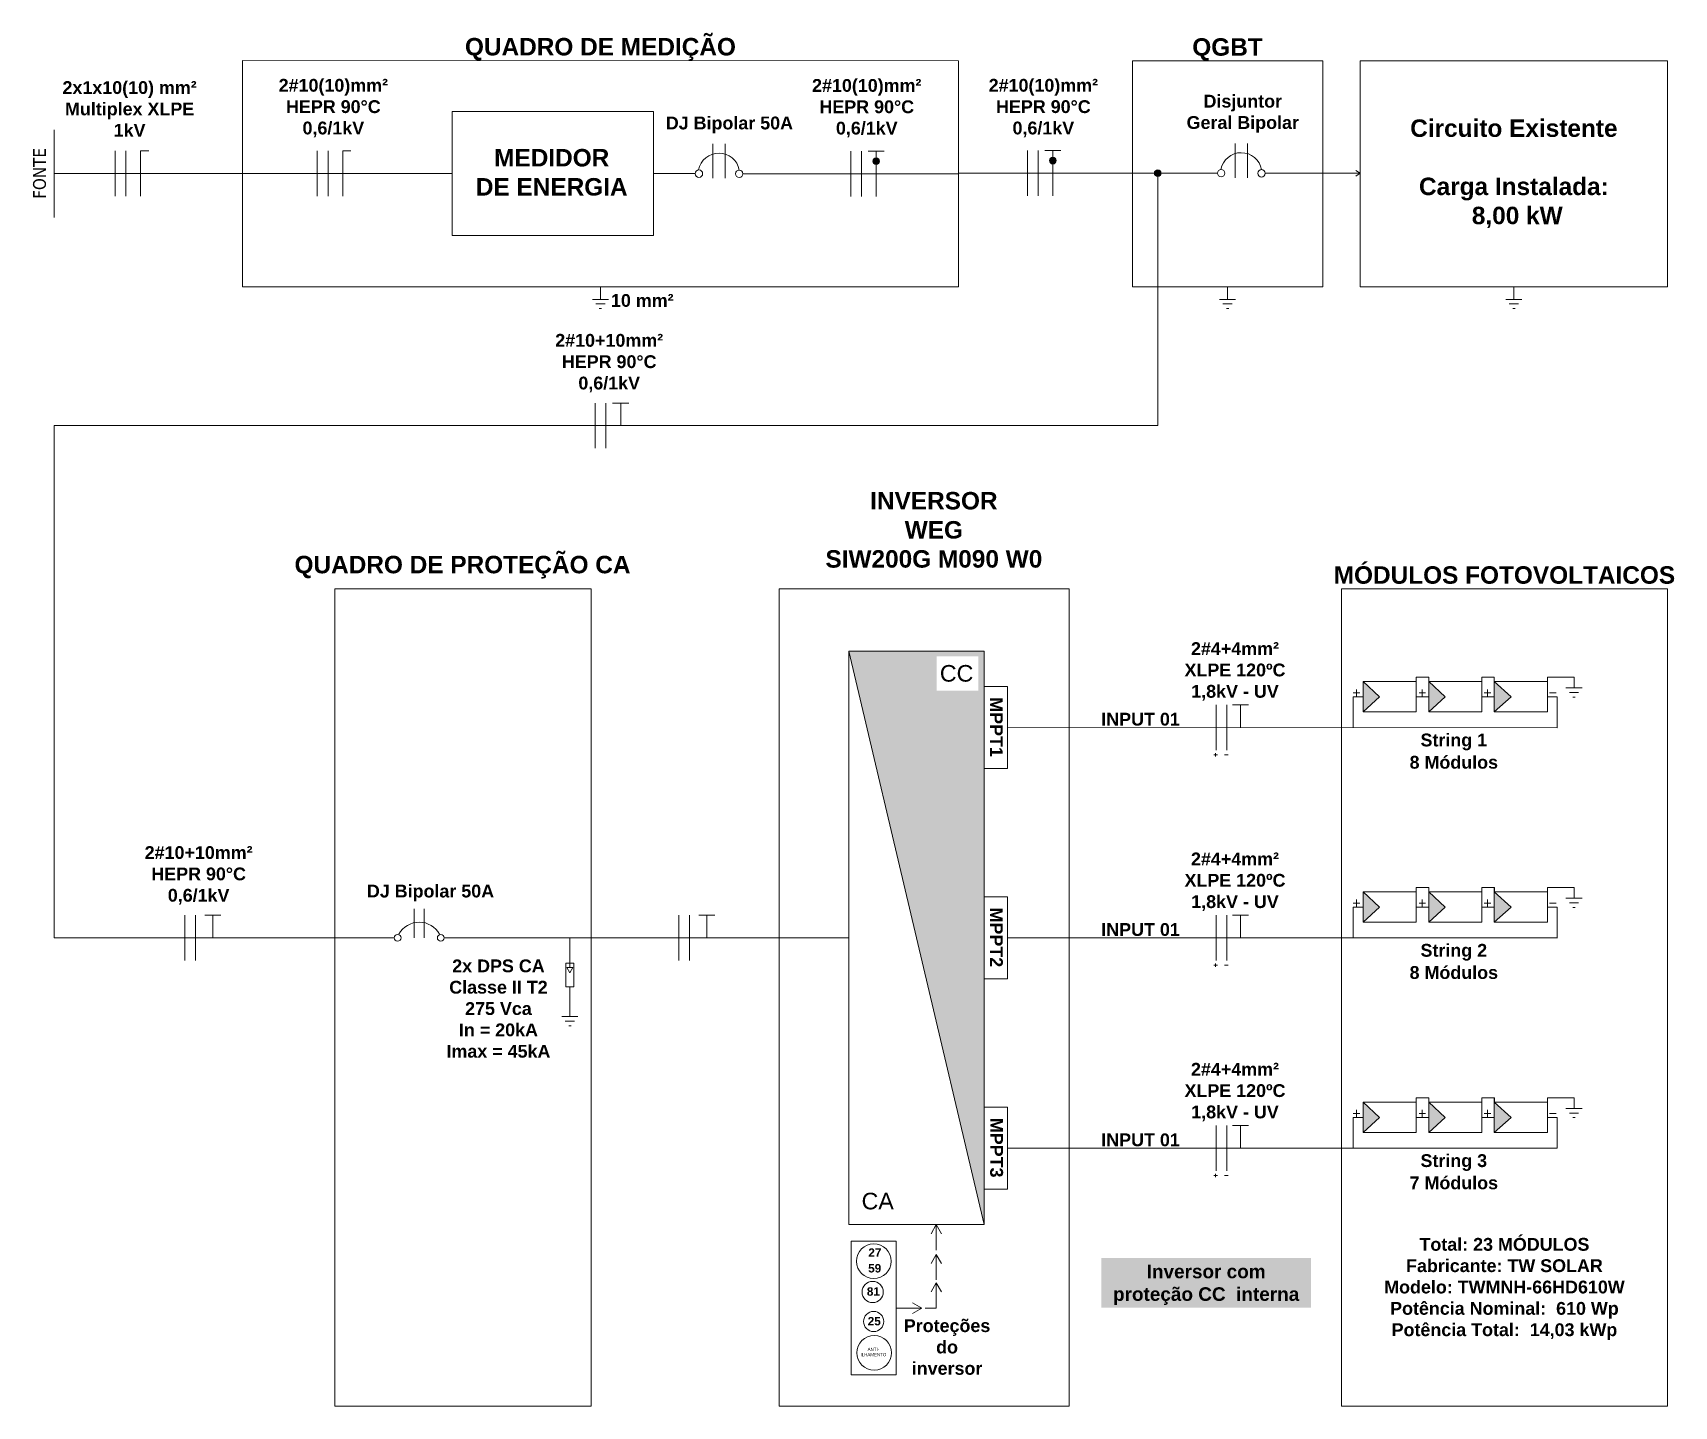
# Model space of a CAD drawing. Header units: millimetres. Extents: x 3949 to 5857, y -1969 to -943.
# Drawn here: x 4360.2 to 4420.8, y -1843 to -1792.4 of the extents above; entities that cross this region are included whole.
import ezdxf

# ---------------------------------------------------------------- set-up
doc = ezdxf.new("R2010")
doc.units = ezdxf.units.MM
doc.layers.add('DESENHO', color=7, linetype='Continuous', lineweight=0)
doc.styles.add('Annotative', font='arial.ttf')
doc.styles.add('PDF Arial', font='arial.ttf')
doc.styles.add('PDF Arial Bold', font='arialbd.ttf')
doc.styles.get("Standard").update_dxf_attribs({"font": 'arial.ttf'})

msp = doc.modelspace()

# ---------------------------------------------------------------- texts
at = {"layer": 'DESENHO', "lineweight": 0, "attachment_point": 9, "style": 'PDF Arial'}
for s, width, gutter_width, heights, insert, char_height in [('\\pxqc;{\\fArial|b1|i0|c0|p34;QUADRO DE MEDIÇÃO}', 26.41348, 18.41, [2.491], (4394.362, -1793.404), 0.64396), ('\\pxqc;{\\fArial|b1|i0|c0|p34;QGBT}', 7.00024, 25.896, [0.713], (4407.784, -1793.404), 0.64396), ('\\pxqc;{\\fArial|b1|i0|c0|p34;2#10(10)mm²\\PHEPR 90°C\\P0,6/1kV}', 5.84228, 12.5, [2.858], (4374.225, -1796.229), 0.47231), ('\\pxqc;{\\fArial|b1|i0|c0|p34;2#10(10)mm²\\PHEPR 90°C\\P0,6/1kV}', 5.84228, 12.5, [2.858], (4393.899, -1796.234), 0.47231), ('\\pxqc;{\\fArial|b1|i0|c0|p34;2#10(10)mm²\\PHEPR 90°C\\P0,6/1kV}', 5.84228, 12.5, [2.858], (4400.413, -1796.229), 0.47231), ('\\pxqc;{\\fArial|b1|i0|c0|p34;QUADRO DE PROTEÇÃO CA}', 11.76968, 3.948, [2.702], (4381.953, -1812.505), 0.64396), ('\\pxqc;{\\fArial|b1|i0|c0|p34;MÓDULOS FOTOVOLTAICOS}', 12.02187, 3.948, [7.509], (4420.509, -1812.704), 0.64396), ('\\pxqc;{\\fArial|b1|i0|c0|p34;2#4+4mm²\\PXLPE 120ºC\\P1,8kV - UV}', 6.73784, 12.5, [3.186], (4407.929, -1817.006), 0.47231), ('\\pxqc;{\\fArial|b1|i0|c0|p34;2#4+4mm²\\PXLPE 120ºC\\P1,8kV - UV}', 6.73784, 12.5, [3.186], (4407.929, -1824.763), 0.47231), ('\\pxqc;{\\fArial|b1|i0|c0|p34;2x DPS CA\\PClasse II T2\\P275 Vca\\PIn = 20kA\\PImax = 45kA}', 3.9314, 12.5, [0], (4379.359, -1830.182), 0.47231), ('\\pxqc;{\\fArial|b1|i0|c0|p34;2#4+4mm²\\PXLPE 120ºC\\P1,8kV - UV}', 6.73784, 12.5, [3.186], (4407.929, -1832.52), 0.47231), ('\\pxqc;{\\fArial|b1|i0|c0|p34;Proteções \\Pdo inversor}', 1.56579, 12.5, [0], (4394.723, -1841.877), 0.47231)]:
    msp.add_mtext_dynamic_manual_height_columns(s, width=width, gutter_width=gutter_width, heights=heights, dxfattribs=dict(at, insert=insert, char_height=char_height))
at = {"layer": 'DESENHO', "lineweight": 0}
for s, insert, char_height, width, attachment_point, style in [('\\pxqc;{\\fArial|b1|i0|c0|p34;2x1x10(10) mm²\\PMultiplex XLPE \\P1kV }', (4359.56, -1794.16), 0.4723, 8.45795, 1, 'PDF Arial'), ('\\pxqc;{\\fArial|b1|i0|c0|p34;Disjuntor \\PGeral Bipolar}', (4407.864, -1796.063), 0.47231, 6.03391, 9, 'PDF Arial'), ('\\pxqc;{\\fArial|b1|i0|c0|p34;DJ Bipolar 50A}', (4388.609, -1796.08), 0.47231, 5.3936, 9, 'PDF Arial'), ('\\pxqc;{\\fArial|b1|i0|c0|p34;Circuito Existente\\P\\PCarga Instalada:\\P 8,00 kW }', (4414.846, -1797.575), 0.64396, 11.3255, 5, 'PDF Arial'), ('\\pxqc;{\\fArial|b1|i0|c0|p34;MEDIDOR DE ENERGIA}', (4382.222, -1798.387), 0.64396, 5.72787, 9, 'PDF Arial'), ('\\pxqc;{\\fArial|b1|i0|c0|p34;INVERSOR\\PWEG\\PSIW200G M090 W0}', (4388.208, -1812.111), 0.64396, 10.49124, 7, 'PDF Arial'), ('\\pxqc;{\\fArial|b1|i0|c0|p34;INPUT 01}', (4403.666, -1817.934), 0.47231, 5.17942, 9, 'PDF Arial'), ('\\pxqc;{\\fArial|b1|i0|c0|p34;String 1}', (4415.126, -1818.84), 0.47231, 4.98963, 9, 'PDF Arial'), ('\\pxqc;{\\fArial|b1|i0|c0|p34;8 Módulos}', (4415.126, -1819.523), 0.47231, 4.98963, 9, 'PDF Arial'), ('\\pxqc;{\\fArial|b1|i0|c0|p34;DJ Bipolar 50A}', (4377.904, -1824.409), 0.47231, 6.03391, 9, 'PDF Arial'), ('\\pxqc;{\\fArial|b1|i0|c0|p34;INPUT 01}', (4403.666, -1825.691), 0.47231, 5.17942, 9, 'PDF Arial'), ('\\pxqc;{\\fArial|b1|i0|c0|p34;String 2}', (4415.126, -1826.597), 0.47231, 4.98963, 9, 'PDF Arial'), ('\\pxqc;{\\fArial|b1|i0|c0|p34;8 Módulos}', (4415.126, -1827.277), 0.47231, 4.98963, 9, 'PDF Arial'), ('\\pxqc;{\\fArial|b1|i0|c0|p34;INPUT 01}', (4403.666, -1833.448), 0.47231, 5.17942, 9, 'PDF Arial'), ('\\pxqc;{\\fArial|b1|i0|c0|p34;String 3}', (4415.126, -1834.354), 0.47231, 4.98963, 9, 'PDF Arial'), ('\\pxqc;{\\fArial|b1|i0|c0|p34;7 Módulos}', (4415.126, -1835.034), 0.47231, 4.98963, 9, 'PDF Arial'), ('\\pxqc,t12;{\\fArial|b1|i0|c0|p34;Total: 23 MÓDULOS \\P\\ptz;Fabricante: TW SOLAR\\PModelo: TWMNH-66HD610W\\PPotência Nominal:  610 Wp\\PPotência Total:  14,03 kWp}', (4420.509, -1840.588), 0.47231, 12.02187, 9, 'Annotative')]:
    msp.add_mtext(s, dxfattribs=dict(at, insert=insert, char_height=char_height, width=width, attachment_point=attachment_point, style=style))
at = {"layer": 'DESENHO', "lineweight": 0, "insert": (4360.469, -1798.498), "char_height": 0.47332, "attachment_point": 4, "rotation": 90}
msp.add_mtext('{\\fTahoma|b0|i0|c0|p34;FONTE}', dxfattribs=at)
at = {"layer": 'DESENHO', "color": 3, "lineweight": 0, "insert": (4385.396, -1802.49), "char_height": 0.47231, "width": 5.3936, "attachment_point": 9, "style": 'PDF Arial'}
msp.add_mtext('\\pxqc;{\\fArial|b1|i0|c0|p34;10 mm²}', dxfattribs=at)
at = {"layer": 'DESENHO', "char_height": 0.4723, "width": 3.99972, "attachment_point": 1, "style": 'PDF Arial Bold'}
for insert in [(4379.478, -1803.482), (4364.335, -1822.375)]:
    msp.add_mtext('\\pxqc;2#10+10mm²\\PHEPR 90°C\\P0,6/1kV', dxfattribs=dict(at, insert=insert))
at = {"layer": 'DESENHO', "lineweight": 0, "char_height": 0.6122, "attachment_point": 9, "style": 'PDF Arial'}
for s, insert in [('CC', (4394.909, -1816.315)), ('CA', (4391.975, -1835.779))]:
    msp.add_mtext(s, dxfattribs=dict(at, insert=insert))
at = {"layer": 'DESENHO', "lineweight": 0, "char_height": 0.47231, "attachment_point": 9, "rotation": 270, "style": 'PDF Arial'}
for s, insert in [('\\pxi4.60266;{\\fArial|b1|i0|c0|p34;MPPT1}', (4395.524, -1819.082)), ('\\pxi4.60266;{\\fArial|b1|i0|c0|p34;MPPT2}', (4395.524, -1826.839)), ('\\pxi4.60266;{\\fArial|b1|i0|c0|p34;MPPT3}', (4395.524, -1834.596))]:
    msp.add_mtext_dynamic_manual_height_columns(s, width=5.13617, gutter_width=27.451, heights=[1.382], dxfattribs=dict(at, insert=insert))
at = {"layer": 'DESENHO', "lineweight": 0, "char_height": 0.31036, "attachment_point": 3}
for s, width, heights, insert in [('\\pxql;{\\fArial|b1|i0|c0|p34;27}', 3.9314, [0.102], (4394.967, -1837.21)), ('\\pxql;{\\fArial|b1|i0|c0|p34;59}', 3.9314, [0.102], (4394.961, -1837.788)), ('\\pxql;{\\fArial|b1|i0|c0|p34;81}', 3.9314, [0.102], (4394.913, -1838.645)), ('\\pxql;{\\fArial|b1|i0|c0|p34;25}', 3.9314, [0.102], (4394.945, -1839.739)), ('\\pxqc;{\\H0.375x;ANTI-\\PILHAMENTO}', 1.94381, [0.999], (4392.195, -1840.876))]:
    msp.add_mtext_dynamic_manual_height_columns(s, width=width, gutter_width=12.5, heights=heights, dxfattribs=dict(at, insert=insert))
at = {"layer": 'DESENHO', "insert": (4399.877, -1837.811), "char_height": 0.5, "attachment_point": 1, "style": 'PDF Arial', "bg_fill": 1, "box_fill_scale": 1.5, "bg_fill_color": 1, "bg_fill_transparency": 0}
msp.add_mtext_dynamic_manual_height_columns('\\pxqc;{\\fArial|b1|i0|c0|p34;\\C255;\\c16777215;Inversor com proteção CC  interna}', width=7.23812, gutter_width=55.221, heights=[0], dxfattribs=at)

# ---------------------------------------------------------------- hatches: boundary and pattern name
at = {"layer": 'DESENHO', "lineweight": 0}
h = msp.add_hatch(color=256, dxfattribs=at)
h.dxf.hatch_style = 1
h.paths.add_polyline_path([(4391.325, -1796.986, 0.414214), (4391.2, -1797.111, 0.414214), (4391.325, -1797.236)])
h.paths.add_polyline_path([(4391.45, -1797.111, 0.414214), (4391.325, -1796.986), (4391.325, -1797.236, 0.414214)])
h = msp.add_hatch(color=256, dxfattribs=at)
h.dxf.hatch_style = 1
h.paths.add_polyline_path([(4397.84, -1796.964, 0.414214), (4397.715, -1797.089, 0.414214), (4397.84, -1797.214)])
h.paths.add_polyline_path([(4397.965, -1797.089, 0.414214), (4397.84, -1796.964), (4397.84, -1797.214, 0.414214)])
h = msp.add_hatch(color=256, dxfattribs=at)
h.dxf.hatch_style = 1
h.paths.add_polyline_path([(4401.837, -1797.553, 0.414214), (4401.712, -1797.428), (4401.712, -1797.678, 0.414214)])
h.paths.add_polyline_path([(4401.712, -1797.428, 0.414214), (4401.587, -1797.553, 0.414214), (4401.712, -1797.678)])
h = msp.add_hatch(color=256, dxfattribs=at)
h.dxf.hatch_style = 1
h.paths.add_polyline_path([(4395.313, -1815.18), (4390.322, -1815.18), (4395.313, -1836.334)])
h.paths.add_polyline_path([(4393.555, -1816.638), (4395.096, -1816.638), (4395.096, -1815.377), (4393.555, -1815.377)], flags=16)
h = msp.add_hatch(color=7, dxfattribs=at)
h.dxf.hatch_style = 1
h.paths.add_polyline_path([(4409.893, -1832.377), (4409.282, -1831.813), (4409.282, -1832.94)])
h.paths.add_polyline_path([(4411.707, -1831.813), (4411.707, -1832.94), (4412.317, -1832.377)])
h.paths.add_polyline_path([(4411.707, -1816.3), (4411.707, -1817.426), (4412.317, -1816.863)])
h.paths.add_polyline_path([(4409.282, -1816.3), (4409.282, -1817.426), (4409.893, -1816.863)])
h.paths.add_polyline_path([(4411.707, -1824.057), (4411.707, -1825.183), (4412.317, -1824.62)])
h.paths.add_polyline_path([(4409.893, -1824.62), (4409.282, -1824.057), (4409.282, -1825.183)])
h.paths.add_polyline_path([(4414.116, -1817.426), (4414.742, -1816.863), (4414.116, -1816.3)])
h = msp.add_hatch(color=7, dxfattribs=at)
h.dxf.hatch_style = 1
h.paths.add_polyline_path([(4414.116, -1825.183), (4414.742, -1824.62), (4414.116, -1824.057)])
h = msp.add_hatch(color=7, dxfattribs=at)
h.dxf.hatch_style = 1
h.paths.add_polyline_path([(4414.116, -1832.94), (4414.742, -1832.377), (4414.116, -1831.813)])

# ---------------------------------------------------------------- linework, layer by layer
for p, q in [((4361.007, -1799.182), (4361.007, -1795.957)), ((4363.257, -1798.404), (4363.257, -1796.735)), ((4363.653, -1798.404), (4363.653, -1796.735)), ((4364.196, -1798.404), (4364.196, -1796.735)), ((4364.196, -1796.735), (4364.493, -1796.735)), ((4370.712, -1798.404), (4370.712, -1796.735)), ((4371.108, -1798.404), (4371.108, -1796.735)), ((4371.651, -1798.404), (4371.651, -1796.735)), ((4371.651, -1796.735), (4371.948, -1796.735)), ((4385.3, -1797.739), (4385.3, -1796.471)), ((4385.756, -1797.739), (4385.756, -1796.471)), ((4390.387, -1798.409), (4390.387, -1796.74)), ((4390.782, -1798.409), (4390.782, -1796.74)), ((4391.029, -1796.74), (4391.325, -1796.74)), ((4391.325, -1798.409), (4391.325, -1796.74)), ((4391.325, -1796.74), (4391.622, -1796.74)), ((4396.901, -1798.387), (4396.901, -1796.718)), ((4397.296, -1798.387), (4397.296, -1796.718)), ((4397.543, -1796.718), (4397.84, -1796.718)), ((4397.84, -1798.387), (4397.84, -1796.718)), ((4397.84, -1796.718), (4398.136, -1796.718)), ((4404.564, -1797.721), (4404.564, -1796.454)), ((4405.02, -1797.721), (4405.02, -1796.454)), ((4409.183, -1797.553), (4409.016, -1797.45)), ((4409.016, -1797.66), (4409.183, -1797.553)), ((4380.964, -1807.698), (4380.964, -1806.03)), ((4381.36, -1807.698), (4381.36, -1806.03)), ((4381.606, -1806.03), (4381.903, -1806.03)), ((4381.903, -1806.864), (4381.903, -1806.03)), ((4381.903, -1806.03), (4382.2, -1806.03)), ((4403.869, -1818.834), (4403.869, -1817.165)), ((4404.264, -1818.834), (4404.264, -1817.165)), ((4405.056, -1817.165), (4404.463, -1817.165)), ((4404.76, -1818), (4404.76, -1817.165)), ((4403.782, -1819.009), (4403.91, -1819.009)), ((4403.846, -1818.945), (4403.846, -1819.073)), ((4404.177, -1819.009), (4404.305, -1819.009)), ((4365.821, -1826.591), (4365.821, -1824.922)), ((4366.217, -1826.591), (4366.217, -1824.922)), ((4366.854, -1824.922), (4366.558, -1824.922)), ((4366.854, -1825.757), (4366.854, -1824.922)), ((4367.151, -1824.922), (4366.854, -1824.922)), ((4384.05, -1826.591), (4384.05, -1824.922)), ((4384.446, -1826.591), (4384.446, -1824.922)), ((4385.083, -1824.922), (4384.787, -1824.922)), ((4385.083, -1825.757), (4385.083, -1824.922)), ((4385.38, -1824.922), (4385.083, -1824.922)), ((4403.869, -1826.591), (4403.869, -1824.922)), ((4404.264, -1826.591), (4404.264, -1824.922)), ((4405.056, -1824.922), (4404.463, -1824.922)), ((4404.76, -1825.757), (4404.76, -1824.922)), ((4380.029, -1826.688), (4380.029, -1825.757)), ((4403.782, -1826.766), (4403.91, -1826.766)), ((4403.846, -1826.702), (4403.846, -1826.83)), ((4404.177, -1826.766), (4404.305, -1826.766)), ((4403.869, -1834.348), (4403.869, -1832.679)), ((4404.264, -1834.348), (4404.264, -1832.679)), ((4405.056, -1832.679), (4404.463, -1832.679)), ((4404.76, -1833.514), (4404.76, -1832.679)), ((4403.782, -1834.523), (4403.91, -1834.523)), ((4403.846, -1834.459), (4403.846, -1834.587)), ((4404.177, -1834.523), (4404.305, -1834.523)), ((4393.543, -1836.334), (4393.349, -1836.67)), ((4393.543, -1837.273), (4393.543, -1836.334)), ((4393.543, -1836.334), (4393.737, -1836.67)), ((4393.543, -1837.434), (4393.349, -1837.77)), ((4393.543, -1838.373), (4393.543, -1837.434)), ((4393.543, -1837.434), (4393.737, -1837.77)), ((4393.543, -1838.475), (4393.349, -1838.811)), ((4393.543, -1839.414), (4393.543, -1838.475)), ((4393.543, -1838.475), (4393.737, -1838.811)), ((4392.067, -1839.414), (4393.007, -1839.414)), ((4393.007, -1839.414), (4392.671, -1839.22)), ((4393.007, -1839.414), (4392.671, -1839.608)), ((4393.543, -1839.414), (4393.133, -1839.414))]:
    msp.add_line(p, q, dxfattribs=at)
at = {"layer": 'DESENHO', "color": 5, "lineweight": 0}
for p, q in [((4361.007, -1797.57), (4375.685, -1797.57)), ((4384.651, -1797.57), (4383.109, -1797.57)), ((4394.362, -1797.575), (4386.411, -1797.575)), ((4394.362, -1797.553), (4403.915, -1797.553)), ((4401.712, -1797.553), (4401.712, -1806.864)), ((4405.675, -1797.553), (4409.183, -1797.553)), ((4361.007, -1806.864), (4401.712, -1806.864)), ((4361.007, -1806.864), (4361.007, -1825.757)), ((4409.282, -1816.863), (4408.922, -1816.863)), ((4408.922, -1816.863), (4408.922, -1818.005)), ((4416.448, -1816.863), (4416.087, -1816.863)), ((4416.448, -1816.863), (4416.448, -1818.005)), ((4396.167, -1818), (4416.448, -1818.005)), ((4409.282, -1824.62), (4408.922, -1824.62)), ((4408.922, -1824.62), (4408.922, -1825.762)), ((4416.448, -1824.62), (4416.087, -1824.62)), ((4416.448, -1824.62), (4416.448, -1825.762)), ((4361.007, -1825.757), (4373.55, -1825.757)), ((4375.391, -1825.757), (4390.322, -1825.757)), ((4396.167, -1825.757), (4416.448, -1825.757)), ((4409.282, -1832.377), (4408.922, -1832.377)), ((4408.922, -1832.377), (4408.922, -1833.519)), ((4416.448, -1832.377), (4416.087, -1832.377)), ((4416.448, -1832.377), (4416.448, -1833.519)), ((4396.167, -1833.514), (4416.448, -1833.514))]:
    msp.add_line(p, q, dxfattribs=at)
at = {"layer": 'DESENHO', "color": 3, "lineweight": 0}
for p, q in [((4381.154, -1802.208), (4381.154, -1801.743)), ((4404.286, -1802.208), (4404.286, -1801.746)), ((4414.846, -1802.208), (4414.846, -1801.746)), ((4381.112, -1802.548), (4381.197, -1802.548)), ((4404.243, -1802.548), (4404.328, -1802.548)), ((4414.803, -1802.548), (4414.888, -1802.548)), ((4417.022, -1816.874), (4417.107, -1816.874)), ((4417.022, -1824.631), (4417.107, -1824.631)), ((4379.987, -1829.001), (4380.071, -1829.001)), ((4417.022, -1832.388), (4417.107, -1832.388))]:
    msp.add_line(p, q, dxfattribs=at)
at = {"layer": 'DESENHO', "color": 18, "lineweight": 0, "true_color": 0x000000}
for p, q in [((4379.918, -1826.853), (4380.029, -1827.041)), ((4379.918, -1826.853), (4380.14, -1826.853)), ((4380.029, -1826.688), (4380.029, -1826.853)), ((4380.029, -1827.041), (4380.14, -1826.853))]:
    msp.add_line(p, q, dxfattribs=at)
at = {"layer": 'DESENHO', "lineweight": 0}
for points in [[(4394.362, -1801.746), (4367.949, -1801.741), (4367.949, -1793.399), (4394.362, -1793.404)], [(4400.777, -1793.404), (4407.795, -1793.404), (4407.795, -1801.746), (4400.777, -1801.746)], [(4420.509, -1793.404), (4409.183, -1793.404), (4409.183, -1801.746), (4420.509, -1801.746)], [(4383.109, -1795.283), (4375.685, -1795.283), (4375.685, -1799.857), (4383.109, -1799.857)], [(4380.812, -1843.029), (4371.364, -1843.029), (4371.364, -1812.884), (4380.812, -1812.884)], [(4408.487, -1812.884), (4420.509, -1812.884), (4420.509, -1843.029), (4408.487, -1843.029)], [(4395.313, -1815.18), (4390.322, -1815.18), (4390.322, -1836.334), (4395.313, -1836.334)], [(4395.313, -1816.488), (4396.167, -1816.488), (4396.167, -1819.512), (4395.313, -1819.512)], [(4411.238, -1817.426), (4409.282, -1817.426), (4409.282, -1816.3), (4411.238, -1816.3)], [(4413.663, -1817.426), (4411.707, -1817.426), (4411.707, -1816.3), (4413.663, -1816.3)], [(4416.087, -1817.426), (4414.116, -1817.426), (4414.116, -1816.3), (4416.087, -1816.3)], [(4395.313, -1824.245), (4396.167, -1824.245), (4396.167, -1827.269), (4395.313, -1827.269)], [(4411.238, -1825.183), (4409.282, -1825.183), (4409.282, -1824.057), (4411.238, -1824.057)], [(4413.663, -1825.183), (4411.707, -1825.183), (4411.707, -1824.057), (4413.663, -1824.057)], [(4416.087, -1825.183), (4414.116, -1825.183), (4414.116, -1824.057), (4416.087, -1824.057)], [(4411.238, -1832.94), (4409.282, -1832.94), (4409.282, -1831.813), (4411.238, -1831.813)], [(4413.663, -1832.94), (4411.707, -1832.94), (4411.707, -1831.813), (4413.663, -1831.813)], [(4416.087, -1832.94), (4414.116, -1832.94), (4414.116, -1831.813), (4416.087, -1831.813)], [(4395.313, -1832.002), (4396.167, -1832.002), (4396.167, -1835.026), (4395.313, -1835.026)], [(4392.067, -1836.947), (4390.399, -1836.947), (4390.399, -1841.876), (4392.067, -1841.876)]]:
    msp.add_lwpolyline(points, close=True, dxfattribs=at)
at = {"layer": 'DESENHO', "color": 3, "lineweight": 0}
for points in [[(4380.857, -1802.208), (4381.154, -1802.208), (4381.451, -1802.208)], [(4403.989, -1802.208), (4404.286, -1802.208), (4404.583, -1802.208)], [(4414.549, -1802.208), (4414.846, -1802.208), (4415.143, -1802.208)], [(4380.984, -1802.378), (4381.154, -1802.378), (4381.324, -1802.378)], [(4404.116, -1802.378), (4404.286, -1802.378), (4404.456, -1802.378)], [(4414.676, -1802.378), (4414.846, -1802.378), (4415.016, -1802.378)], [(4411.707, -1816.3), (4411.707, -1816.143), (4411.238, -1816.143), (4411.238, -1816.3)], [(4411.707, -1816.3), (4411.707, -1816.143), (4411.238, -1816.143), (4411.238, -1816.3)], [(4414.116, -1816.3), (4414.116, -1816.143), (4413.663, -1816.143), (4413.663, -1816.3)], [(4416.087, -1816.143), (4416.087, -1816.143), (4417.065, -1816.143), (4417.065, -1816.534)], [(4416.087, -1816.143), (4416.087, -1816.143), (4416.087, -1816.143), (4416.087, -1816.3)], [(4416.768, -1816.534), (4417.065, -1816.534), (4417.362, -1816.534)], [(4416.895, -1816.704), (4417.065, -1816.704), (4417.235, -1816.704)], [(4411.707, -1824.057), (4411.707, -1823.9), (4411.238, -1823.9), (4411.238, -1824.057)], [(4411.707, -1824.057), (4411.707, -1823.9), (4411.238, -1823.9), (4411.238, -1824.057)], [(4414.132, -1824.057), (4414.132, -1823.9), (4413.663, -1823.9), (4413.663, -1824.057)], [(4414.116, -1824.057), (4414.116, -1823.9), (4413.663, -1823.9), (4413.663, -1824.057)], [(4416.087, -1823.9), (4416.087, -1823.9), (4417.065, -1823.9), (4417.065, -1824.291)], [(4416.087, -1823.9), (4416.087, -1823.9), (4416.087, -1823.9), (4416.087, -1824.057)], [(4416.768, -1824.291), (4417.065, -1824.291), (4417.362, -1824.291)], [(4416.895, -1824.461), (4417.065, -1824.461), (4417.235, -1824.461)], [(4379.732, -1828.661), (4380.029, -1828.661), (4380.326, -1828.661)], [(4379.859, -1828.831), (4380.029, -1828.831), (4380.199, -1828.831)], [(4411.707, -1831.813), (4411.707, -1831.657), (4411.238, -1831.657), (4411.238, -1831.813)], [(4411.707, -1831.813), (4411.707, -1831.657), (4411.238, -1831.657), (4411.238, -1831.813)], [(4414.132, -1831.813), (4414.132, -1831.657), (4413.663, -1831.657), (4413.663, -1831.813)], [(4414.116, -1831.813), (4414.116, -1831.657), (4413.663, -1831.657), (4413.663, -1831.813)], [(4416.087, -1831.657), (4416.087, -1831.657), (4417.065, -1831.657), (4417.065, -1832.048)], [(4416.087, -1831.657), (4416.087, -1831.657), (4416.087, -1831.657), (4416.087, -1831.813)], [(4416.768, -1832.048), (4417.065, -1832.048), (4417.362, -1832.048)], [(4416.895, -1832.218), (4417.065, -1832.218), (4417.235, -1832.218)]]:
    msp.add_lwpolyline(points, dxfattribs=at)
at = {"layer": 'DESENHO'}
msp.add_lwpolyline([(4387.751, -1812.884), (4398.439, -1812.884), (4398.439, -1843.029), (4387.751, -1843.029)], close=True, dxfattribs=at)
at = {"layer": 'DESENHO', "lineweight": 0}
for points in [[(4395.313, -1836.334), (4390.322, -1815.18), (4390.322, -1836.334)], [(4408.923, -1816.722), (4409.164, -1816.722)], [(4409.043, -1816.591), (4409.043, -1816.853)], [(4411.347, -1816.722), (4411.588, -1816.722)], [(4411.468, -1816.591), (4411.468, -1816.853)], [(4413.756, -1816.722), (4413.997, -1816.722)], [(4413.877, -1816.591), (4413.877, -1816.853)], [(4416.16, -1816.722), (4416.401, -1816.722)], [(4408.923, -1824.479), (4409.164, -1824.479)], [(4409.043, -1824.347), (4409.043, -1824.61)], [(4411.347, -1824.479), (4411.588, -1824.479)], [(4411.468, -1824.347), (4411.468, -1824.61)], [(4413.663, -1824.62), (4414.116, -1824.62)], [(4413.756, -1824.479), (4413.997, -1824.479)], [(4413.877, -1824.347), (4413.877, -1824.61)], [(4416.16, -1824.479), (4416.401, -1824.479)], [(4380.029, -1827.558), (4380.029, -1828.661)], [(4408.923, -1832.236), (4409.164, -1832.236)], [(4409.043, -1832.104), (4409.043, -1832.367)], [(4411.347, -1832.236), (4411.588, -1832.236)], [(4411.468, -1832.104), (4411.468, -1832.367)], [(4413.663, -1832.377), (4414.116, -1832.377)], [(4413.756, -1832.236), (4413.997, -1832.236)], [(4413.877, -1832.104), (4413.877, -1832.367)], [(4416.16, -1832.236), (4416.401, -1832.236)]]:
    msp.add_lwpolyline(points, dxfattribs=at)
at = {"layer": 'DESENHO', "color": 18, "lineweight": 0, "true_color": 0x000000}
for points in [[(4409.282, -1817.426), (4409.893, -1816.863), (4409.282, -1816.3)], [(4411.707, -1817.426), (4412.317, -1816.863), (4411.707, -1816.3)], [(4414.116, -1817.426), (4414.742, -1816.863), (4414.116, -1816.3)], [(4409.282, -1825.183), (4409.893, -1824.62), (4409.282, -1824.057)], [(4411.707, -1825.183), (4412.317, -1824.62), (4411.707, -1824.057)], [(4414.116, -1825.183), (4414.742, -1824.62), (4414.116, -1824.057)], [(4409.282, -1832.94), (4409.893, -1832.377), (4409.282, -1831.813)], [(4411.707, -1832.94), (4412.317, -1832.377), (4411.707, -1831.813)], [(4414.116, -1832.94), (4414.742, -1832.377), (4414.116, -1831.813)]]:
    msp.add_lwpolyline(points, dxfattribs=at)
at = {"layer": 'DESENHO', "color": 5, "lineweight": 0}
for points in [[(4411.238, -1816.863), (4411.707, -1816.863)], [(4413.663, -1816.863), (4414.116, -1816.863)], [(4411.238, -1824.62), (4411.707, -1824.62)], [(4411.238, -1832.377), (4411.707, -1832.377)]]:
    msp.add_lwpolyline(points, dxfattribs=at)
at = {"layer": 'DESENHO', "color": 7, "lineweight": 0}
for points in [[(4374.29, -1824.687), (4374.29, -1825.757)], [(4374.652, -1824.687), (4374.652, -1825.757)]]:
    msp.add_lwpolyline(points, dxfattribs=at)
at = {"layer": 'DESENHO', "color": 0, "lineweight": 0}
msp.add_lwpolyline([(4380.178, -1826.688), (4380.178, -1827.558), (4379.88, -1827.558), (4379.88, -1826.688)], close=True, dxfattribs=at)
at = {"layer": 'DESENHO', "lineweight": 0}
for centre, radius in [((4391.325, -1797.111), 0.125), ((4397.84, -1797.089), 0.125), ((4404.052, -1797.553), 0.137), ((4384.788, -1797.57), 0.137), ((4386.274, -1797.575), 0.137), ((4401.712, -1797.553), 0.125), ((4405.538, -1797.558), 0.137), ((4391.238, -1837.684), 0.641), ((4391.197, -1838.817), 0.392), ((4391.233, -1839.905), 0.372), ((4391.252, -1841.062), 0.639)]:
    msp.add_circle(centre, radius, dxfattribs=at)
at = {"layer": 'DESENHO', "color": 7, "lineweight": 0}
for centre in [(4373.675, -1825.757), (4375.266, -1825.757)]:
    msp.add_circle(centre, 0.125, dxfattribs=at)
at = {"layer": 'DESENHO', "lineweight": 0}
for centre in [(4404.79, -1797.56), (4385.526, -1797.577)]:
    msp.add_arc(centre, 0.763, 10.54292, 169.09877, dxfattribs=at)
at = {"layer": 'DESENHO', "color": 7, "lineweight": 0}
msp.add_arc((4374.471, -1826.029), 0.852, 28.32219, 151.67781, dxfattribs=at)

msp.set_redraw_order([(e.dxf.handle, doc.entitydb.next_handle()) for e in msp.query("TEXT MTEXT ATTDEF DIMENSION ARC_DIMENSION")])  # texts and dimensions are drawn at this point

doc.saveas('drawing.dxf')
